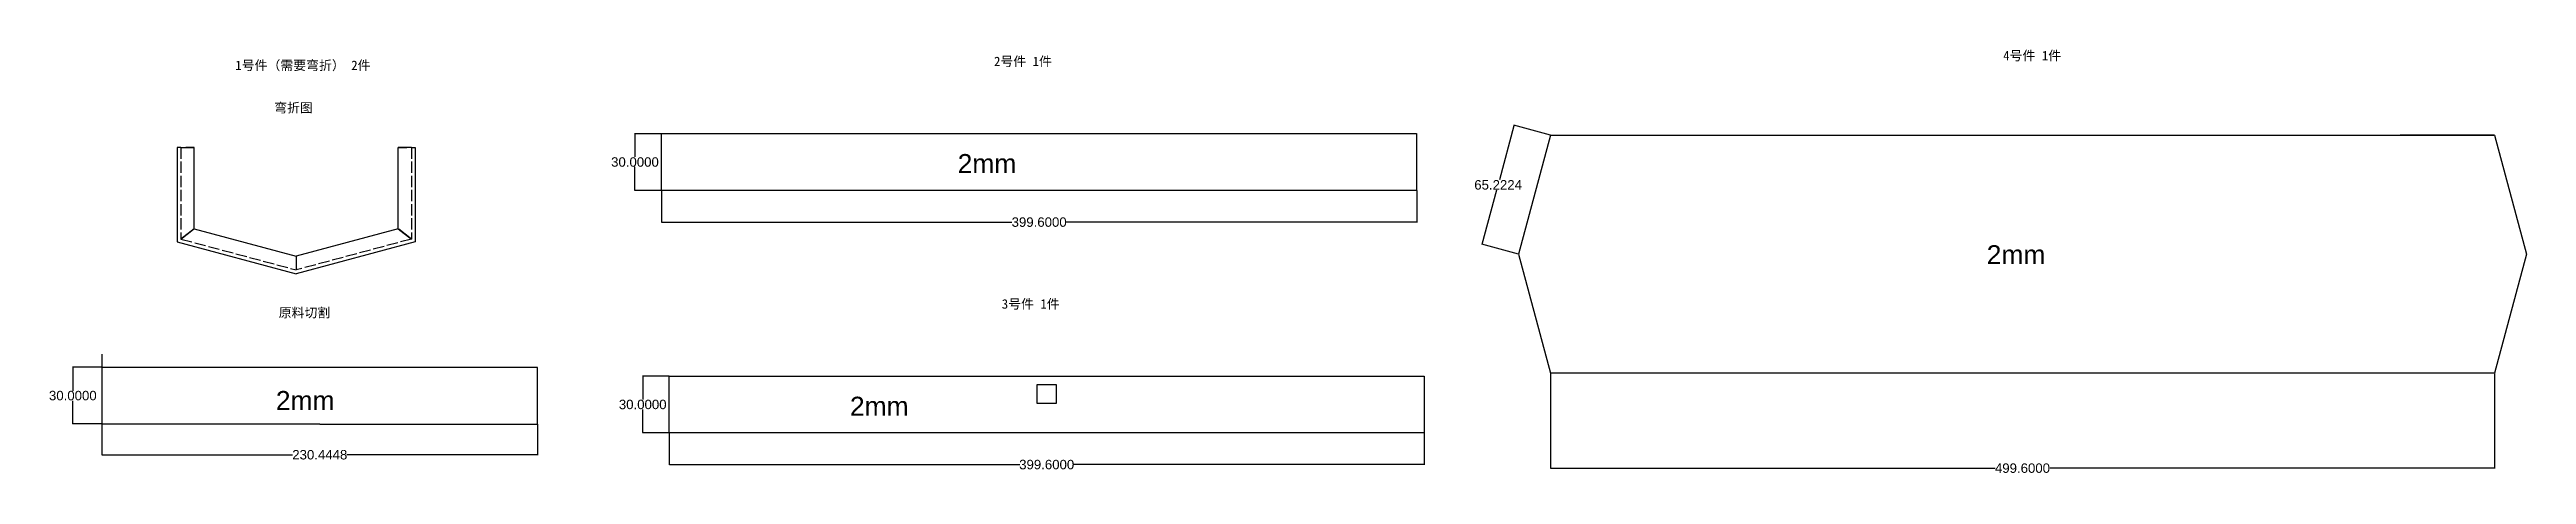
# Model space of a CAD drawing. Header units: inches. Extents: x 10703 to 14699, y 3470 to 5881.
# Drawn here: x 12716 to 14027, y 5138 to 5363 of the extents above; entities that cross this region are included whole.
import ezdxf

# ---------------------------------------------------------------- set-up
doc = ezdxf.new("R2010")
doc.units = ezdxf.units.IN
doc.header["$MEASUREMENT"] = 0
doc.linetypes.add('ACAD_ISO02W100', pattern=[15, 12, -3])
doc.layers.get('0').update_dxf_attribs({"true_color": 0xc2ced6})
doc.styles.get("Standard").update_dxf_attribs({"font": 'arial.ttf', "height": 5})
doc.dimstyles.get("Standard").update_dxf_attribs({"dimtxt": 5, "dimasz": 0.18, "dimexe": 0.18, "dimexo": 0.0625, "dimgap": 0.09, "dimtad": 0, "dimtih": 1, "dimtoh": 1, "dimdec": 4, "dimzin": 0, "dimdsep": 46, "dimtxsty": 'Standard', "dimcen": 0.09, "dimazin": 0, "dimtfac": 1, "dimtdec": 4, "dimtofl": 0, "dimtmove": 0, "dimatfit": 3, "dimfxl": 1, "dimtolj": 1, "dimtzin": 0, "dimarcsym": 0})

msp = doc.modelspace()

# ---------------------------------------------------------------- texts
at = {"attachment_point": 1}
for s, width, gutter_width, heights, insert, char_height in [('{\\fSimSun|b0|i0|c134|p2;4号件 1件}', 77.2315915, 25, [8.26687], (13749.70431, 5362.13658), 5), ('{\\fSimSun|b0|i0|c134|p2;1号件（需要弯折） 2件}', 77.2315915, 25, [8.26687], (12814.07753, 5356.97656), 5), ('{\\fSimSun|b0|i0|c134|p2;2号件 1件}', 77.2315915, 25, [8.26687], (13215.60713, 5359.06721), 5), ('{\\fSimSun|b0|i0|c134|p2;弯折图}', 30.6474884, 1, [0], (12834.67331, 5334.55821), 5), ('2mm', 63.8705472, 1, [0], (13196.37753, 5307.52387), 10), ('2mm', 63.8705472, 1, [0], (13740.98218, 5259.3076), 10), ('{\\fSimSun|b0|i0|c134|p2;3号件 1件}', 77.2315915, 25, [8.26687], (13219.69766, 5230.71587), 5), ('{\\fSimSun|b0|i0|c134|p2;原料切割}', 38.4114924, 25, [0], (12837.06037, 5226.13129), 5), ('2mm', 63.8705472, 1, [0], (12835.5571, 5182.1368), 10), ('2mm', 63.8705472, 1, [0], (13139.37353, 5179.11684), 10)]:
    msp.add_mtext_dynamic_manual_height_columns(s, width=width, gutter_width=gutter_width, heights=heights, dxfattribs=dict(at, insert=insert, char_height=char_height))

# ---------------------------------------------------------------- blocks, each defined once
blk = doc.blocks.new('*D5')
at = {"color": 0, "lineweight": -2, "transparency": 16777216}
for p, q in [((12743.5, 5164.6), (12743.5, 5148.2)), ((12974, 5164.6), (12974, 5148.2)), ((12743.7, 5148.4), (12844.4, 5148.4)), ((12973.8, 5148.4), (12873.2, 5148.4))]:
    blk.add_line(p, q, dxfattribs=at)
at = {"color": 0, "transparency": 16777216}
for points in [[(12743.7, 5148.4), (12743.7, 5148.3), (12743.5, 5148.4)], [(12973.8, 5148.4), (12973.8, 5148.3), (12974, 5148.4)]]:
    blk.add_solid(points, dxfattribs=at)
at = {"layer": 'Defpoints', "color": 0, "transparency": 16777216}
for p in [(12743.5, 5164.7), (12974, 5164.7), (12974, 5148.4)]:
    blk.add_point(p, dxfattribs=at)
at = {"color": 0, "transparency": 16777216, "insert": (12858.8, 5148.4), "char_height": 5, "attachment_point": 5}
blk.add_mtext('\\A1;230.4448', dxfattribs=at)
blk = doc.blocks.new('*D6')
at = {"color": 0, "lineweight": -2, "transparency": 16777216}
for p, q in [((12743.5, 5194.7), (12728, 5194.7)), ((12728.1, 5194.5), (12728.1, 5182.3)), ((12728.1, 5164.8), (12728.1, 5177)), ((12743.5, 5164.7), (12728, 5164.7))]:
    blk.add_line(p, q, dxfattribs=at)
at = {"color": 0, "transparency": 16777216}
for points in [[(12728.1, 5194.5), (12728.2, 5194.5), (12728.1, 5194.7)], [(12728.1, 5164.8), (12728.2, 5164.8), (12728.1, 5164.7)]]:
    blk.add_solid(points, dxfattribs=at)
at = {"layer": 'Defpoints', "color": 0, "transparency": 16777216}
for p in [(12743.5, 5194.7), (12728.1, 5164.7), (12743.5, 5164.7)]:
    blk.add_point(p, dxfattribs=at)
at = {"color": 0, "transparency": 16777216, "insert": (12728.1, 5179.7), "char_height": 5, "attachment_point": 5}
blk.add_mtext('\\A1;30.0000', dxfattribs=at)
blk = doc.blocks.new('*D7')
at = {"color": 0, "lineweight": -2, "transparency": 16777216}
for p, q in [((13039.6, 5318.3), (13025.4, 5318.3)), ((13025.6, 5318.2), (13025.6, 5306)), ((13025.6, 5288.5), (13025.6, 5300.7)), ((13039.6, 5288.3), (13025.4, 5288.3))]:
    blk.add_line(p, q, dxfattribs=at)
at = {"color": 0, "transparency": 16777216}
for points in [[(13025.6, 5318.2), (13025.6, 5318.2), (13025.6, 5318.3)], [(13025.6, 5288.5), (13025.6, 5288.5), (13025.6, 5288.3)]]:
    blk.add_solid(points, dxfattribs=at)
at = {"layer": 'Defpoints', "color": 0, "transparency": 16777216}
for p in [(13039.7, 5318.3), (13025.6, 5288.3), (13039.7, 5288.3)]:
    blk.add_point(p, dxfattribs=at)
at = {"color": 0, "transparency": 16777216, "insert": (13025.6, 5303.3), "char_height": 5, "attachment_point": 5}
blk.add_mtext('\\A1;30.0000', dxfattribs=at)
blk = doc.blocks.new('*D8')
at = {"color": 0, "lineweight": -2, "transparency": 16777216}
for p, q in [((13039.7, 5288.3), (13039.7, 5271.3)), ((13439.3, 5288.3), (13439.3, 5271.3)), ((13039.8, 5271.5), (13225.1, 5271.5)), ((13439.1, 5271.5), (13253.8, 5271.5))]:
    blk.add_line(p, q, dxfattribs=at)
at = {"color": 0, "transparency": 16777216}
for points in [[(13039.8, 5271.5), (13039.8, 5271.5), (13039.7, 5271.5)], [(13439.1, 5271.5), (13439.1, 5271.5), (13439.3, 5271.5)]]:
    blk.add_solid(points, dxfattribs=at)
at = {"layer": 'Defpoints', "color": 0, "transparency": 16777216}
for p in [(13039.7, 5288.3), (13439.3, 5288.3), (13439.3, 5271.5)]:
    blk.add_point(p, dxfattribs=at)
at = {"color": 0, "transparency": 16777216, "insert": (13239.5, 5271.5), "char_height": 5, "attachment_point": 5}
blk.add_mtext('\\A1;399.6000', dxfattribs=at)
blk = doc.blocks.new('*D10')
at = {"color": 0, "lineweight": -2, "transparency": 16777216}
for p, q in [((13043.7, 5190), (13029.5, 5190)), ((13029.7, 5189.8), (13029.7, 5177.6)), ((13029.7, 5160.2), (13029.7, 5172.3)), ((13043.7, 5160), (13029.5, 5160))]:
    blk.add_line(p, q, dxfattribs=at)
at = {"color": 0, "transparency": 16777216}
for points in [[(13029.7, 5189.8), (13029.7, 5189.8), (13029.7, 5190)], [(13029.7, 5160.2), (13029.7, 5160.2), (13029.7, 5160)]]:
    blk.add_solid(points, dxfattribs=at)
at = {"layer": 'Defpoints', "color": 0, "transparency": 16777216}
for p in [(13043.7, 5190), (13029.7, 5160), (13043.7, 5160)]:
    blk.add_point(p, dxfattribs=at)
at = {"color": 0, "transparency": 16777216, "insert": (13029.7, 5175), "char_height": 5, "attachment_point": 5}
blk.add_mtext('\\A1;30.0000', dxfattribs=at)
blk = doc.blocks.new('*D11')
at = {"color": 0, "lineweight": -2, "transparency": 16777216}
for p, q in [((13043.7, 5159.9), (13043.7, 5143)), ((13443.3, 5159.9), (13443.3, 5143)), ((13043.9, 5143.2), (13229.2, 5143.2)), ((13443.2, 5143.2), (13257.9, 5143.2))]:
    blk.add_line(p, q, dxfattribs=at)
at = {"color": 0, "transparency": 16777216}
for points in [[(13043.9, 5143.2), (13043.9, 5143.1), (13043.7, 5143.2)], [(13443.2, 5143.2), (13443.2, 5143.1), (13443.3, 5143.2)]]:
    blk.add_solid(points, dxfattribs=at)
at = {"layer": 'Defpoints', "color": 0, "transparency": 16777216}
for p in [(13043.7, 5160), (13443.3, 5160), (13443.3, 5143.2)]:
    blk.add_point(p, dxfattribs=at)
at = {"color": 0, "transparency": 16777216, "insert": (13243.5, 5143.2), "char_height": 5, "attachment_point": 5}
blk.add_mtext('\\A1;399.6000', dxfattribs=at)
blk = doc.blocks.new('*D13')
at = {"color": 0, "lineweight": -2, "transparency": 16777216}
for p, q in [((13490.8, 5322.5), (13483.1, 5293.9)), ((13510.1, 5317.6), (13490.7, 5322.8)), ((13474, 5259.9), (13481.7, 5288.6)), ((13493.2, 5254.6), (13473.8, 5259.8))]:
    blk.add_line(p, q, dxfattribs=at)
at = {"color": 0, "transparency": 16777216}
for points in [[(13490.8, 5322.5), (13490.8, 5322.5), (13490.9, 5322.7)], [(13474, 5259.9), (13474.1, 5259.9), (13474, 5259.7)]]:
    blk.add_solid(points, dxfattribs=at)
at = {"layer": 'Defpoints', "color": 0, "transparency": 16777216}
for p in [(13510.1, 5317.5), (13474, 5259.7), (13493.3, 5254.5)]:
    blk.add_point(p, dxfattribs=at)
at = {"color": 0, "transparency": 16777216, "insert": (13482.4, 5291.2), "char_height": 5, "attachment_point": 5}
blk.add_mtext('\\A1;65.2224', dxfattribs=at)
blk = doc.blocks.new('*D14')
at = {"color": 0, "lineweight": -2, "transparency": 16777216}
for p, q in [((13510.1, 5191.5), (13510.1, 5141.1)), ((14009.7, 5191.5), (14009.7, 5141.1)), ((13510.3, 5141.3), (13745.5, 5141.3)), ((14009.6, 5141.3), (13774.4, 5141.3))]:
    blk.add_line(p, q, dxfattribs=at)
at = {"color": 0, "transparency": 16777216}
for points in [[(13510.3, 5141.3), (13510.3, 5141.2), (13510.1, 5141.3)], [(14009.6, 5141.3), (14009.6, 5141.2), (14009.7, 5141.3)]]:
    blk.add_solid(points, dxfattribs=at)
at = {"layer": 'Defpoints', "color": 0, "transparency": 16777216}
for p in [(13510.1, 5191.5), (14009.7, 5191.5), (14009.7, 5141.3)]:
    blk.add_point(p, dxfattribs=at)
at = {"color": 0, "transparency": 16777216, "insert": (13759.9, 5141.3), "char_height": 5, "attachment_point": 5}
blk.add_mtext('\\A1;499.6000', dxfattribs=at)

# ---------------------------------------------------------------- dimensions: what is measured, and where the dimension line sits
dim = msp.add_aligned_dim(p1=(13510.13859, 5317.54847), p2=(13493.25779, 5254.54847), distance=-19.96135, dimstyle='Standard')
dim.commit()
dim.dimension.update_dxf_attribs({"geometry": '*D13', "text_midpoint": (13482.41701, 5291.21485)})
for base, p1, p2, picture, middle in [((13025.61298, 5288.3353), (13039.65122, 5318.3353), (13039.65122, 5288.3353), '*D7', (13025.61298, 5303.3353)), ((12728.13732, 5164.65955), (12743.5467, 5194.65955), (12743.5467, 5164.65955), '*D6', (12728.13732, 5179.65955)), ((13029.70351, 5159.98397), (13043.74175, 5189.98397), (13043.74175, 5159.98397), '*D10', (13029.70351, 5174.98397))]:
    dim = msp.add_linear_dim(base=base, p1=p1, p2=p2, angle=90, dimstyle='Standard')
    dim.commit()
    dim.dimension.update_dxf_attribs({"geometry": picture, "text_midpoint": middle})
for base, p1, p2, picture, middle in [((13439.25122, 5271.51511), (13039.65122, 5288.3353), (13439.25122, 5288.3353), '*D8', (13239.45122, 5271.51511)), ((14009.73859, 5141.27182), (13510.13859, 5191.54847), (14009.73859, 5191.54847), '*D14', (13759.93859, 5141.27182)), ((12973.9915, 5148.37675), (12743.5467, 5164.65955), (12973.9915, 5164.65955), '*D5', (12858.7691, 5148.37675)), ((13443.34175, 5143.16377), (13043.74175, 5159.98397), (13443.34175, 5159.98397), '*D11', (13243.54175, 5143.16377))]:
    dim = msp.add_linear_dim(base=base, p1=p1, p2=p2, dimstyle='Standard')
    dim.commit()
    dim.dimension.update_dxf_attribs({"geometry": picture, "text_midpoint": middle})

# ---------------------------------------------------------------- linework, layer by layer
for p, q in [((12783.34348, 5311.03792), (12783.34348, 5261.03792)), ((12785.34348, 5311.03792), (12783.34348, 5311.03792)), ((12785.34348, 5311.03792), (12792.34348, 5311.03792)), ((12792.34348, 5311.03792), (12787.84348, 5311.03792)), ((12792.34348, 5267.94386), (12792.34348, 5311.03792)), ((12907.34348, 5311.03792), (12900.34348, 5311.03792)), ((12900.34348, 5311.03792), (12904.84348, 5311.03792)), ((12900.34348, 5267.94386), (12900.34348, 5311.03792)), ((12907.34348, 5311.03792), (12909.34348, 5311.03792)), ((12909.34348, 5311.03792), (12909.34348, 5261.03792)), ((13039.65122, 5318.3353), (13439.25122, 5318.3353)), ((13039.65122, 5288.3353), (13039.65122, 5318.3353)), ((13439.25122, 5318.3353), (13439.25122, 5288.3353)), ((13510.13859, 5317.54847), (13493.25779, 5254.54847)), ((13510.13859, 5317.54847), (13560.13859, 5317.54847)), ((13510.13859, 5317.54847), (13759.93859, 5317.54847)), ((13510.13859, 5317.54847), (14009.73859, 5317.54847)), ((14009.73859, 5317.54847), (13959.73859, 5317.54847)), ((14009.73859, 5317.54847), (13996.73859, 5317.54847)), ((14009.73859, 5317.54847), (14026.61939, 5254.54847)), ((13439.25122, 5288.3353), (13039.65122, 5288.3353)), ((12783.34348, 5261.03792), (12846.34348, 5244.15712)), ((12792.34348, 5267.94386), (12785.34348, 5262.57257)), ((12785.34348, 5262.57257), (12792.0448, 5267.71468)), ((12792.34348, 5267.94386), (12846.34348, 5253.47461)), ((12900.34348, 5267.94386), (12846.34348, 5253.47461)), ((12909.34348, 5261.03792), (12846.34348, 5244.15712)), ((12900.34348, 5267.94386), (12907.34348, 5262.57257)), ((12907.34348, 5262.57257), (12900.64215, 5267.71468)), ((12846.34348, 5253.47461), (12846.34348, 5246.22767)), ((13493.25779, 5254.54847), (13510.13859, 5191.54847)), ((14026.61939, 5254.54847), (14009.73859, 5191.54847)), ((12743.5467, 5194.65955), (12743.5467, 5201.65955)), ((12743.5467, 5164.65955), (12743.5467, 5194.65955)), ((12973.9915, 5194.65955), (12743.5467, 5194.65955)), ((12973.9915, 5164.65955), (12973.9915, 5194.65955)), ((14009.73859, 5191.54847), (13510.13859, 5191.54847)), ((13043.74175, 5189.98397), (13443.34175, 5189.98397)), ((13043.74175, 5159.98397), (13043.74175, 5189.98397)), ((13238.54175, 5175.59991), (13238.54175, 5185.59991)), ((13238.54175, 5185.59991), (13243.54175, 5185.59991)), ((13243.54175, 5185.59991), (13248.54175, 5185.59991)), ((13248.54175, 5185.59991), (13248.54175, 5175.59991)), ((13443.34175, 5189.98397), (13443.34175, 5159.98397)), ((13248.54175, 5175.59991), (13238.54175, 5175.59991)), ((12793.5467, 5164.65955), (12743.5467, 5164.65955)), ((12858.7691, 5164.65955), (12793.5467, 5164.65955)), ((12858.7691, 5164.65955), (12923.9915, 5164.65955)), ((12923.9915, 5164.65955), (12973.9915, 5164.65955)), ((13443.34175, 5159.98397), (13043.74175, 5159.98397))]:
    msp.add_line(p, q)
at = {"color": 2, "linetype": 'ACAD_ISO02W100', "ltscale": 0.5}
for p, q in [((12785.34348, 5311.03792), (12785.34348, 5262.57257)), ((12907.34348, 5311.03792), (12907.34348, 5262.57257)), ((12785.34348, 5262.57257), (12846.34348, 5246.22767)), ((12907.34348, 5262.57257), (12846.34348, 5246.22767))]:
    msp.add_line(p, q, dxfattribs=at)

msp.set_redraw_order([(e.dxf.handle, doc.entitydb.next_handle()) for e in msp.query("TEXT MTEXT ATTDEF DIMENSION ARC_DIMENSION")])  # texts and dimensions are drawn at this point

doc.saveas('drawing.dxf')
